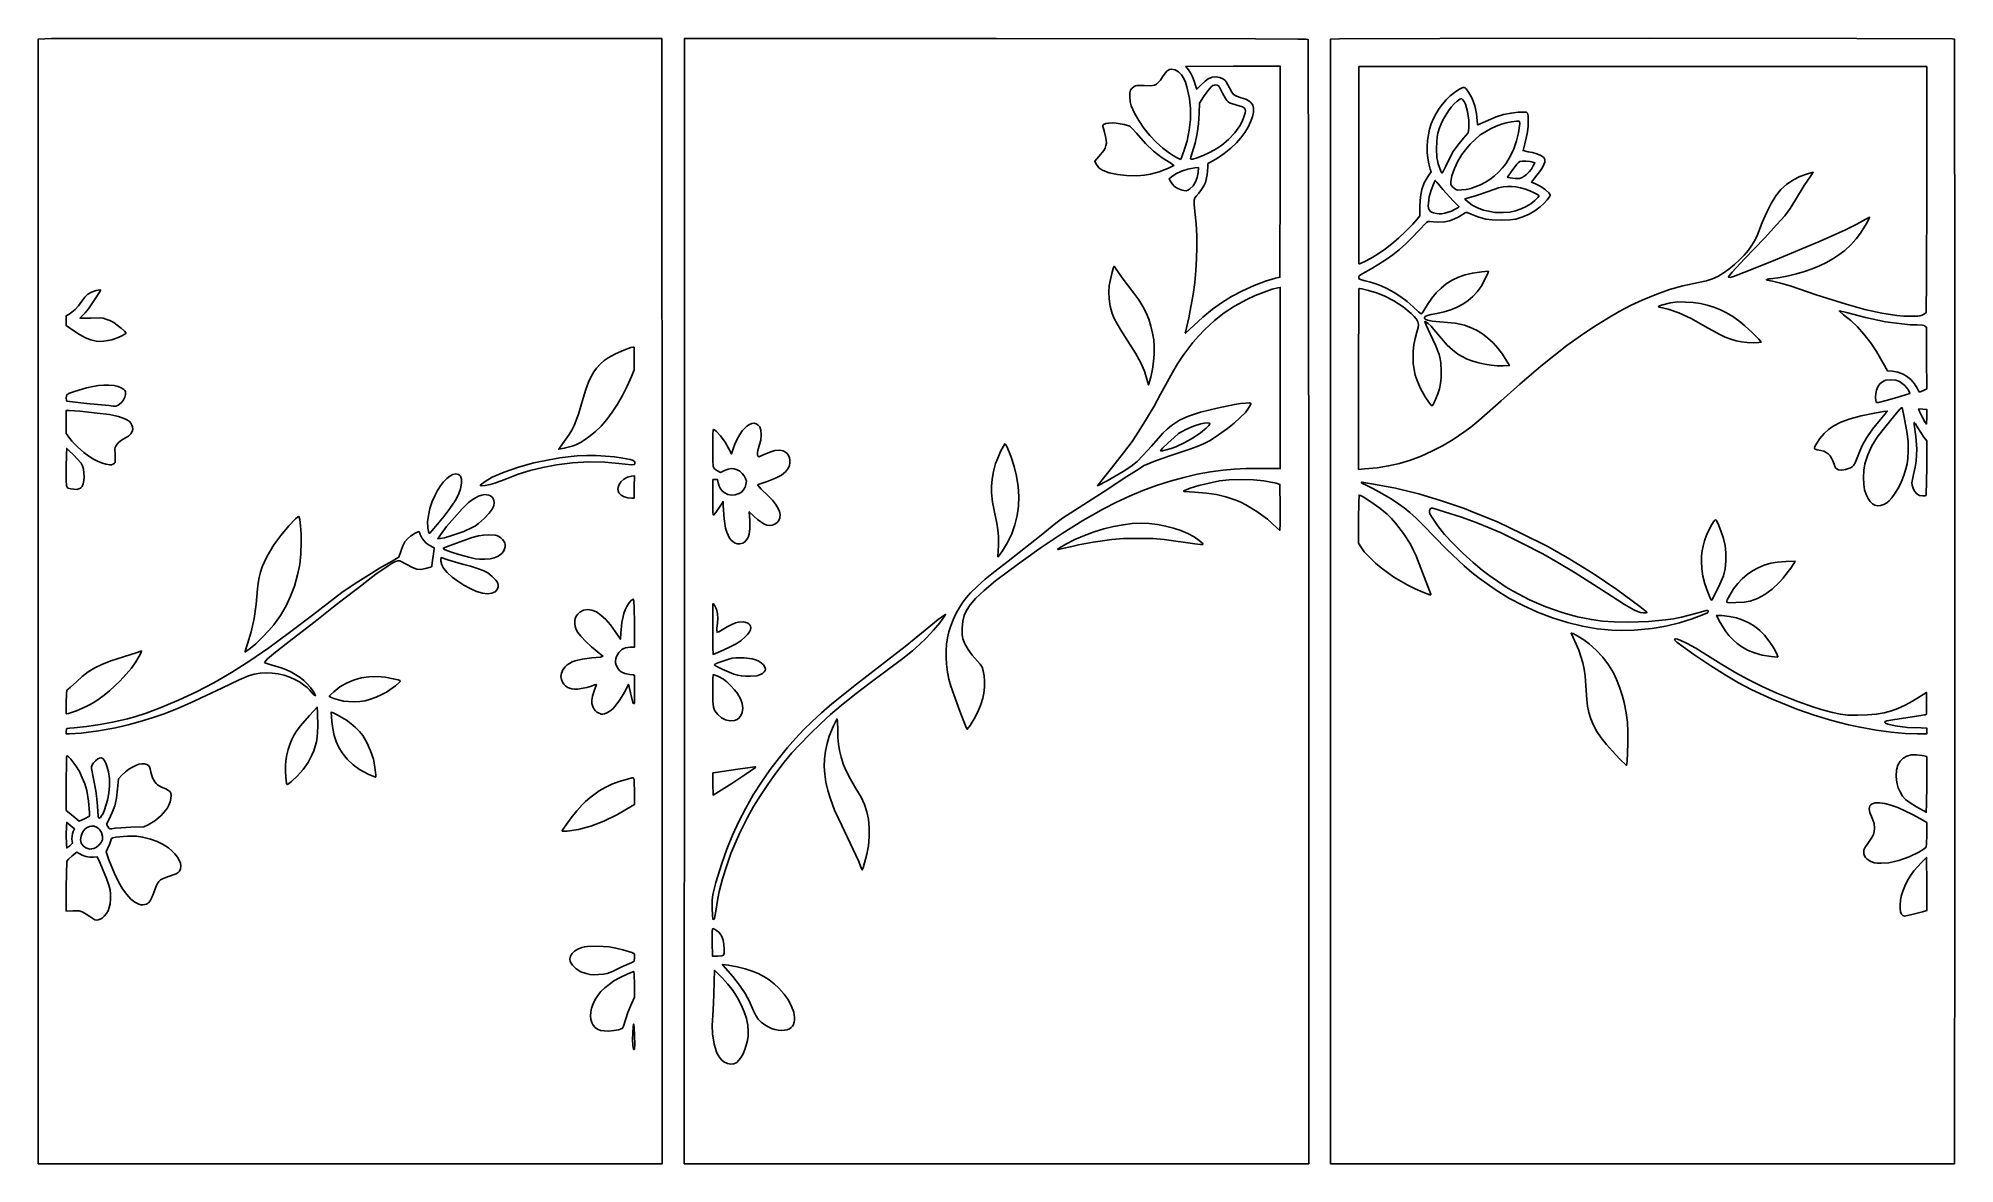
# Model space of a CAD drawing. Extents: x 49 to 903, y 103 to 605.
import ezdxf

# ---------------------------------------------------------------- set-up
doc = ezdxf.new("R2010")
doc.units = 0

msp = doc.modelspace()

# ---------------------------------------------------------------- linework, layer by layer
at = {"layer": 'Image', "color": 7}
for points in [[(49.212438, 353.85121), (49.212438, 604.514144), (55.09941, 604.6915), (194.07163, 604.787099), (327.15688, 604.705343), (327.223158, 353.946804), (327.289462, 103.188266), (188.250945, 103.188266), (49.212438, 103.188266), (49.212438, 353.85121)], [(625.209629, 353.839357), (625.209629, 604.490432), (629.220443, 604.664033), (673.827312, 604.787975), (767.143129, 604.831407), (859.760506, 604.792998), (902.272057, 604.671415), (903.242124, 604.511006), (903.330389, 483.958334), (903.330389, 233.296969), (903.24215, 103.188266), (764.225876, 103.188266), (625.209629, 103.188266), (625.209629, 353.839357)], [(890.850961, 296.069273), (890.850961, 297.392188), (888.403568, 297.399861), (882.373642, 297.678834), (876.851557, 298.314101), (873.53695, 299.153028), (872.467774, 299.612878), (872.065568, 300.00267), (872.322746, 300.296133), (873.129135, 300.58502), (876.598695, 301.204538), (887.361667, 302.849503), (889.817341, 303.212961), (890.410487, 303.312722), (890.733301, 303.55258), (890.791165, 308.565264), (890.71867, 313.238328), (887.675965, 311.249432), (884.561403, 309.360262), (881.227247, 307.586181), (878.009758, 306.094783), (875.245194, 305.053665), (871.87747, 304.149199), (868.399397, 303.544917), (864.539684, 303.20594), (860.027041, 303.097391), (855.768517, 303.165053), (852.400509, 303.495496), (848.810877, 304.264426), (843.887479, 305.647548), (840.183317, 306.787133), (833.43645, 309.167296), (829.996871, 310.512885), (824.100618, 312.967994), (817.588967, 315.932276), (811.228931, 319.043684), (805.787527, 321.940172), (799.081981, 325.961745), (791.941184, 330.529357), (787.921881, 333.044856), (784.116277, 335.130716), (780.985941, 336.553454), (779.818237, 336.943188), (778.992439, 337.079585), (778.582766, 337.006501), (778.510585, 336.767407), (779.519121, 335.672139), (782.298893, 333.555678), (787.130747, 330.179922), (794.628557, 325.138432), (801.087924, 321.044936), (807.018833, 317.588691), (812.931267, 314.458956), (821.697875, 310.344898), (832.907284, 305.774574), (840.753222, 303.061329), (848.517681, 300.723685), (856.013129, 298.868928), (861.205732, 297.758688), (868.396448, 296.502018), (875.090717, 295.584018), (881.245079, 295.009736), (886.81607, 294.78422), (890.850961, 294.746358), (890.850961, 296.069273)]]:
    msp.add_lwpolyline(points, close=True, dxfattribs=at)
for points in [[(337.144755, 353.946804), (337.211034, 604.705343), (476.06062, 604.705343), (591.702656, 604.638888), (610.648488, 604.51896), (614.170649, 604.42657), (615.161084, 604.308468), (615.346709, 537.833753), (615.41601, 353.54993), (615.420058, 103.188266), (476.249268, 103.188266), (337.078451, 103.188266), (337.144755, 353.946804)], [(558.92783, 551.98718), (560.407458, 556.286654), (561.181734, 559.197067), (562.196937, 563.946055), (562.715439, 568.697078), (562.734072, 573.394444), (562.24967, 577.98246), (561.132928, 583.162617), (560.474417, 585.328641), (559.82519, 586.931278), (558.7401, 588.58171), (557.364145, 589.896232), (555.842696, 590.765287), (554.321123, 591.079318), (553.336181, 590.891027), (552.377225, 590.294859), (551.388751, 589.243867), (550.315257, 587.691105), (549.303379, 586.185447), (548.386195, 585.08039), (547.524376, 584.335029), (546.67859, 583.908455), (545.107989, 583.725463), (542.161603, 583.791178), (538.928729, 583.866024), (538.238617, 583.703981), (537.656971, 583.360262), (536.61736, 582.536399), (536.008483, 581.66545), (535.724623, 580.507117), (535.660057, 578.8211), (535.797131, 576.572793), (536.274604, 574.807464), (537.752726, 571.525106), (539.693191, 568.1616), (542.010421, 564.815515), (544.618841, 561.585419), (547.432873, 558.56988), (550.366939, 555.867469), (553.335464, 553.576754), (556.25287, 551.796304), (558.260631, 550.862702), (558.545981, 551.193017), (558.92783, 551.98718), (558.92783, 551.98718)], [(564.268121, 476.891987), (568.30224, 480.571408), (572.616945, 484.085657), (576.946274, 487.229867), (581.024268, 489.799171), (585.839757, 492.318637), (591.078604, 494.660911), (596.185069, 496.596206), (600.60341, 497.894736), (602.587783, 498.355772), (602.654669, 545.379002), (602.721529, 592.402233), (581.686466, 592.402233), (560.651377, 592.266203), (561.800276, 590.719649), (562.7165, 589.373352), (563.60623, 587.662867), (564.395199, 585.748558), (565.009138, 583.790795), (565.489357, 582.184395), (567.513919, 584.086551), (569.204433, 585.675912), (570.543236, 586.708658), (572.333306, 587.489343), (574.093533, 587.725324), (575.812173, 587.416845), (577.47748, 586.564151), (578.12393, 586.043788), (578.691271, 585.361903), (580.101932, 582.77188), (581.098702, 580.831507), (581.975616, 579.729388), (583.237677, 579.043351), (585.389887, 578.351219), (587.348101, 577.67291), (588.76517, 576.957532), (589.764264, 576.126235), (590.468558, 575.100166), (590.853594, 573.704277), (590.800557, 571.940736), (590.345074, 569.892786), (589.522773, 567.643667), (588.369283, 565.27662), (586.920232, 562.874886), (585.211248, 560.521706), (583.27796, 558.300321), (580.680328, 555.814933), (577.811916, 553.489677), (574.781466, 551.40583), (571.697717, 549.644668), (570.440948, 549.001707), (570.435656, 547.484811), (570.131965, 543.960777), (569.363275, 540.630595), (568.703171, 539.135679), (567.700116, 537.447605), (566.515486, 535.811578), (565.310657, 534.472799), (564.662941, 533.715397), (564.382808, 532.68711), (564.423929, 530.828317), (564.739978, 527.579398), (565.21808, 522.209491), (565.498117, 516.942993), (565.578248, 511.737014), (565.456631, 506.548667), (565.131423, 501.335063), (564.600783, 496.053314), (563.862868, 490.660531), (562.915837, 485.113827), (561.965091, 480.292126), (561.053675, 476.383204), (560.446957, 473.839259), (560.408078, 473.432045), (560.49776, 473.339883), (564.268068, 476.891987), (564.268121, 476.891987)], [(645.979395, 413.417443), (651.009606, 414.238381), (655.947843, 415.375809), (660.810436, 416.836414), (665.613712, 418.626887), (670.374001, 420.753915), (675.10763, 423.224188), (679.830929, 426.044394), (684.560226, 429.221223), (687.686657, 431.559743), (691.315348, 434.526235), (701.222684, 443.309712), (709.459729, 450.627961), (718.865132, 458.655527), (724.615633, 463.323521), (730.529508, 467.839267), (736.509254, 472.138992), (742.457366, 476.158922), (748.276342, 479.835286), (753.868678, 483.10431), (759.136869, 485.902222), (763.983412, 488.165249), (770.524358, 490.838266), (776.286558, 492.840381), (782.181032, 494.454195), (789.118797, 495.962309), (792.651855, 496.752952), (795.378348, 497.605275), (797.72804, 498.68265), (800.130689, 500.148446), (802.734901, 502.002021), (805.18285, 503.980952), (807.453557, 506.061865), (809.526045, 508.221384), (811.379333, 510.436133), (812.992444, 512.682739), (814.344399, 514.937825), (815.41422, 517.178016), (817.58896, 522.661715), (819.536248, 527.268422), (821.538157, 531.220094), (823.648961, 534.575459), (825.922931, 537.393248), (828.41434, 539.732192), (831.177461, 541.65102), (834.266564, 543.208461), (837.735924, 544.463246), (840.315608, 545.126347), (839.162105, 543.500426), (836.224903, 539.221546), (832.3229, 532.865266), (829.956951, 529.010086), (827.584628, 525.770265), (824.128381, 521.815757), (818.510662, 515.816517), (809.62398, 506.539848), (804.133139, 500.623837), (802.851003, 498.996913), (802.585665, 498.527815), (802.574589, 498.292711), (803.212483, 498.273317), (804.783394, 498.699024), (811.331662, 501.125128), (823.434183, 506.049806), (842.305748, 513.951839), (848.783082, 516.764991), (854.660108, 519.483364), (859.716318, 522.001346), (863.731203, 524.213331), (865.414269, 525.057721), (865.087594, 524.212979), (864.077675, 522.338507), (861.377976, 517.922119), (859.46805, 515.462992), (857.00343, 512.80858), (854.320514, 510.296527), (851.755701, 508.264474), (849.052656, 506.504241), (846.151926, 504.874664), (843.069676, 503.381947), (839.822071, 502.032293), (836.425278, 500.831907), (832.895462, 499.786992), (829.248787, 498.903753), (825.501421, 498.188394), (821.265632, 497.678225), (820.310348, 497.602478), (819.685542, 497.427117), (819.457223, 497.245209), (819.640143, 497.090212), (822.191672, 496.514158), (825.64346, 495.683676), (829.984869, 494.430106), (841.638523, 490.56126), (846.413575, 488.94854), (854.916965, 486.337142), (863.280366, 484.000733), (870.872113, 482.307026), (877.617705, 481.270209), (880.64991, 481.002569), (883.442637, 480.904472), (886.895521, 480.990637), (887.872594, 481.172938), (888.801528, 481.498062), (889.953085, 482.072869), (890.583864, 482.595602), (890.77951, 497.047472), (890.854665, 537.6756), (890.865566, 592.269942), (764.321444, 592.269942), (637.777322, 592.269942), (637.706678, 548.485572), (637.772982, 504.344306), (638.001104, 504.264135), (638.576065, 504.433491), (641.016135, 505.618895), (643.986292, 507.271107), (646.849535, 509.056135), (649.657464, 511.007976), (652.461678, 513.160627), (655.442196, 515.733134), (658.773061, 518.868465), (661.78717, 521.916508), (663.817422, 524.227153), (664.986746, 525.760128), (665.020084, 530.175489), (665.212824, 534.186333), (665.80779, 537.425845), (666.933204, 540.353684), (668.717287, 543.429507), (669.958552, 545.330973), (669.560778, 546.575486), (668.937876, 548.916964), (668.513247, 551.39325), (668.285834, 553.962483), (668.254581, 556.5828), (668.41843, 559.212341), (668.776324, 561.809242), (669.327207, 564.331643), (670.070021, 566.737682), (671.023262, 569.056833), (672.186112, 571.312262), (673.537584, 573.477894), (675.056696, 575.527654), (676.722462, 577.435466), (678.5139, 579.175254), (680.410025, 580.720944), (682.389852, 582.04646), (683.801886, 582.804914), (684.317676, 582.949217), (684.76288, 582.921252), (685.179671, 582.709279), (685.610224, 582.30156), (686.681309, 580.851926), (688.261301, 578.022453), (689.486973, 574.773353), (690.279894, 571.363361), (690.56163, 568.051215), (690.63659, 566.749809), (690.81682, 566.208516), (694.190254, 567.773363), (699.010876, 569.891678), (702.261607, 570.800358), (705.645196, 571.49438), (708.789043, 571.910379), (711.320548, 571.984995), (712.41896, 571.85449), (712.762674, 571.688426), (712.998001, 571.399919), (713.229314, 570.289859), (713.284547, 568.192888), (713.19569, 565.726295), (712.897919, 563.086729), (712.407951, 560.387486), (711.742505, 557.74186), (710.936161, 554.79263), (713.249622, 554.300723), (715.146515, 553.916126), (717.093603, 553.320326), (718.819672, 552.609778), (720.053506, 551.880936), (720.527844, 551.31), (720.722056, 550.564261), (720.636385, 549.644285), (720.271073, 548.550637), (719.626361, 547.283882), (718.702491, 545.844585), (716.018245, 542.450624), (714.672311, 540.712597), (716.490764, 539.912154), (718.83663, 538.72711), (720.964575, 537.327882), (722.509258, 535.987042), (722.948707, 535.423696), (723.105339, 534.977162), (722.695392, 534.123473), (721.636103, 532.768196), (720.183303, 531.208223), (718.592823, 529.740441), (716.187807, 527.926792), (713.649487, 526.438721), (710.874509, 525.22365), (707.759525, 524.229002), (704.993743, 523.849545), (701.134793, 523.724003), (697.247849, 523.852032), (694.398084, 524.233288), (690.750694, 525.278852), (687.824625, 526.467496), (685.97722, 527.213017), (685.525828, 527.2203), (685.136488, 527.037545), (682.285161, 525.323451), (680.044039, 524.17852), (678.10096, 523.464029), (676.143761, 523.041255), (672.701762, 522.89229), (669.236822, 523.226611), (668.692893, 523.229807), (667.979167, 522.768621), (664.474328, 519.091753), (661.559529, 516.01352), (658.712647, 513.230904), (655.870101, 510.695371), (652.968311, 508.358386), (649.943698, 506.171416), (646.73268, 504.085927), (643.271678, 502.053384), (639.497111, 500.025253), (638.108143, 499.177948), (637.813235, 498.828523), (637.697788, 498.452609), (637.733936, 497.864582), (638.110835, 497.451038), (638.984889, 497.118729), (640.512501, 496.774407), (642.974959, 496.196673), (645.335459, 495.457236), (647.708987, 494.515254), (650.210526, 493.329885), (653.50626, 491.526086), (656.510836, 489.593192), (659.320776, 487.463771), (662.032598, 485.070393), (664.363921, 482.954592), (665.514087, 482.079425), (665.82419, 482.215857), (666.292245, 482.779513), (668.420055, 486.208475), (670.229178, 488.934255), (672.216818, 491.368211), (674.391581, 493.516369), (676.762072, 495.384757), (679.336896, 496.9794), (682.124659, 498.306326), (685.133966, 499.37156), (688.373423, 500.18113), (692.633536, 500.788698), (695.548146, 500.96514), (695.291924, 500.079675), (694.421079, 498.171855), (692.251522, 494.196498), (690.531254, 491.87631), (688.613124, 489.798617), (686.49036, 487.95929), (684.156188, 486.354198), (681.603837, 484.97921), (678.826535, 483.830198), (675.817508, 482.903031), (672.569986, 482.193579), (670.039316, 481.693259), (668.356194, 481.234819), (667.402661, 480.777281), (667.060759, 480.279665), (667.087531, 479.927232), (667.29451, 479.625607), (668.36139, 479.144958), (670.48599, 478.778076), (673.892901, 478.465316), (680.647791, 477.827767), (682.795074, 477.444944), (684.817083, 476.92121), (687.565991, 475.951051), (690.238817, 474.665053), (692.814524, 473.080805), (695.272077, 471.215892), (697.59044, 469.087903), (699.748577, 466.714424), (701.725452, 464.113043), (703.50003, 461.301346), (704.863188, 458.920099), (702.144174, 458.840965), (699.481727, 458.875839), (696.733014, 459.120923), (693.960308, 459.560027), (691.225882, 460.176964), (688.592011, 460.955545), (686.120968, 461.879581), (683.875026, 462.932885), (681.91646, 464.099266), (679.487919, 465.906059), (677.169391, 468.050608), (674.546084, 470.956854), (671.203203, 475.048743), (669.945246, 476.486544), (668.698356, 477.683079), (667.686615, 478.444139), (667.134102, 478.575512), (667.800371, 476.925253), (669.6147, 473.170068), (671.997585, 468.072358), (673.517474, 463.880623), (673.997934, 461.972871), (674.315612, 460.109661), (674.533245, 456.274269), (674.425498, 453.497486), (674.139324, 450.914474), (673.675553, 448.530893), (673.035017, 446.352406), (671.554225, 442.75885), (670.904634, 441.532171), (670.495629, 441.060746), (669.982154, 441.362296), (669.242059, 442.194939), (667.343314, 445.021465), (665.322005, 448.676251), (663.700741, 452.295221), (662.927195, 454.707541), (662.370831, 457.243588), (662.031746, 459.882651), (661.910039, 462.604022), (662.005809, 465.386988), (662.319152, 468.210841), (662.850168, 471.05487), (663.598955, 473.898365), (664.157633, 475.938082), (664.321442, 477.322979), (664.078877, 478.414837), (663.41843, 479.57544), (662.420991, 480.848448), (661.075483, 482.218118), (657.584091, 485.070122), (653.431912, 487.776806), (649.106607, 489.983527), (645.629032, 491.325947), (642.044645, 492.468641), (639.159606, 493.18051), (638.231266, 493.302667), (637.780073, 493.230455), (637.64503, 452.885061), (637.64503, 412.674721), (640.357006, 412.855669), (645.979395, 413.417432), (645.979395, 413.417443)], [(565.699488, 551.545186), (568.434543, 552.650083), (571.518714, 554.128176), (574.433061, 555.71437), (576.658649, 557.143564), (579.699166, 559.731302), (582.457716, 562.724202), (584.721845, 565.862901), (585.602109, 567.405876), (586.279098, 568.888041), (587.166741, 571.579399), (587.26529, 572.52163), (587.105516, 573.256345), (586.666316, 573.829632), (585.926584, 574.28758), (583.461104, 575.041807), (581.037494, 575.706432), (580.177688, 576.082704), (579.475002, 576.552454), (578.871277, 577.163812), (578.308353, 577.964907), (577.072271, 580.328824), (575.645544, 583.046319), (575.166697, 583.630677), (574.692665, 583.92796), (574.065727, 584.080349), (573.416746, 584.019088), (572.735977, 583.735937), (572.013672, 583.222653), (570.405479, 581.472729), (568.514202, 578.703387), (566.818622, 575.984733), (566.652225, 571.427355), (566.337771, 566.754377), (565.725517, 562.403978), (564.7745, 558.150684), (563.44376, 553.769022), (562.869428, 551.884669), (562.809221, 551.331382), (562.931044, 551.007067), (563.257939, 550.889007), (563.81295, 550.954484), (565.699488, 551.545186), (565.699488, 551.545186)], [(676.496715, 547.826128), (678.105398, 551.280073), (679.831543, 554.307708), (681.868931, 557.214598), (684.411345, 560.30631), (686.52785, 562.73847), (686.717292, 564.760115), (686.792419, 566.505507), (686.717586, 568.369223), (686.183549, 572.137097), (685.246187, 575.434681), (684.6672, 576.710535), (684.036511, 577.632922), (683.556607, 577.960853), (682.791647, 577.667675), (681.587967, 576.865271), (680.299036, 575.689614), (678.976856, 574.21371), (677.673425, 572.510561), (675.33081, 568.714546), (674.395625, 566.767688), (673.687188, 564.885601), (673.024333, 562.625584), (672.648451, 560.725974), (672.483493, 558.62415), (672.453411, 555.757488), (672.579144, 551.599579), (672.796679, 550.315148), (673.185274, 548.925793), (674.303325, 545.667754), (674.675752, 544.981279), (674.965864, 544.826265), (675.533825, 545.7469), (676.496715, 547.826128), (676.496715, 547.826128)], [(544.908689, 544.219015), (548.821474, 545.284316), (552.887407, 546.930424), (555.359452, 548.179534), (553.99984, 549.112655), (550.170242, 551.578063), (546.231604, 554.578929), (542.632342, 557.939733), (538.598384, 562.535683), (536.771286, 564.605071), (535.639473, 565.635218), (533.200557, 566.364207), (529.653547, 567.002503), (527.877093, 567.14357), (526.274326, 567.075534), (524.943805, 566.809617), (523.984089, 566.35704), (523.723178, 566.104805), (523.661182, 565.707236), (524.209752, 563.524306), (524.876587, 561.082221), (525.207289, 559.41045), (525.245267, 558.165519), (525.033928, 557.003954), (524.671152, 555.885601), (524.12451, 554.861767), (521.826388, 552.098627), (520.170178, 550.037568), (520.687755, 548.768779), (521.215456, 547.92431), (521.898298, 547.172609), (522.753621, 546.505259), (523.798765, 545.913841), (526.527871, 544.925133), (530.224332, 544.139145), (534.258426, 543.610787), (538.82328, 543.596329), (542.196908, 543.795535), (544.908689, 544.219015), (544.908689, 544.219015)], [(687.61444, 537.936836), (689.648673, 538.601049), (691.927341, 539.561913), (694.183527, 540.696116), (696.150311, 541.880345), (698.021067, 543.316874), (699.983834, 545.118523), (701.808459, 547.057954), (703.264789, 548.907831), (705.213656, 552.112998), (706.850768, 555.595256), (708.109927, 559.192786), (708.924934, 562.74377), (709.472554, 566.795899), (709.431812, 567.646968), (709.194676, 567.972607), (708.015355, 567.963915), (705.859511, 567.654927), (703.393129, 567.16129), (701.282189, 566.598646), (698.974913, 565.696525), (696.379542, 564.451951), (693.886084, 563.066492), (691.884545, 561.741712), (689.777111, 559.936753), (687.439666, 557.609992), (685.270591, 555.181777), (683.668264, 553.072457), (681.908691, 550.027167), (680.38671, 546.729174), (679.276273, 543.602991), (678.751333, 541.073131), (678.782547, 539.688997), (679.043631, 539.220158), (679.551352, 538.648635), (680.95306, 537.383881), (681.908247, 537.207127), (683.566231, 537.259407), (685.582975, 537.512163), (687.61444, 537.936836), (687.61444, 537.936836)], [(562.312905, 537.587258), (563.870368, 539.089764), (565.010785, 540.806408), (565.754775, 542.777534), (566.122953, 545.043487), (566.290805, 547.220151), (564.635044, 547.027979), (561.566829, 546.479847), (558.679103, 545.600851), (556.159844, 544.461172), (554.197033, 543.130994), (553.171166, 542.244194), (553.633128, 541.327935), (554.508465, 539.973327), (555.653996, 538.824259), (557.042013, 537.903374), (558.644806, 537.233315), (559.813768, 536.938347), (560.748919, 536.892661), (561.549038, 537.105787), (562.312905, 537.587258), (562.312905, 537.587258)], [(711.307186, 543.295189), (712.511258, 544.197672), (713.648739, 545.307015), (714.670422, 546.569174), (715.5271, 547.930104), (716.265075, 549.285959), (715.301543, 549.688546), (714.082592, 549.963964), (712.338517, 550.125392), (710.620398, 550.144149), (709.479315, 549.991555), (708.872427, 549.52917), (708.1564, 548.692804), (705.709007, 545.369358), (704.055363, 542.904614), (704.385678, 542.726539), (705.179841, 542.641018), (707.494942, 542.404663), (708.530414, 542.276601), (709.387134, 542.353412), (710.250819, 542.678481), (711.307186, 543.295189), (711.307186, 543.295189)], [(676.154213, 526.883211), (679.058246, 527.84061), (680.463112, 528.504877), (681.604516, 529.19446), (682.41041, 529.768301), (679.778179, 532.444156), (675.188696, 537.478374), (672.537945, 540.64725), (671.844446, 541.457766), (671.041464, 539.867061), (669.946335, 537.159892), (669.146679, 534.153312), (668.742489, 531.331455), (668.719941, 530.14109), (668.833757, 529.178456), (669.095279, 528.378494), (669.501356, 527.799232), (670.110816, 527.382999), (670.982488, 527.072124), (672.429641, 526.728647), (673.622375, 526.588207), (674.788096, 526.642497), (676.154213, 526.883211), (676.154213, 526.883211)], [(707.627233, 527.951423), (710.119359, 528.805204), (712.378909, 529.850602), (714.40155, 531.085312), (716.182948, 532.507026), (717.521517, 533.836769), (718.078262, 534.604717), (717.458313, 535.162833), (715.917948, 536.005658), (713.936388, 536.897201), (711.992853, 537.601469), (709.770384, 538.210033), (707.746096, 538.617074), (705.841628, 538.817633), (703.978617, 538.806749), (702.078701, 538.579463), (700.063516, 538.130816), (695.373892, 536.549595), (690.151321, 534.713915), (685.600699, 533.468598), (685.150517, 533.31193), (685.070997, 533.067692), (686.129865, 532.028123), (688.335432, 530.472852), (690.718339, 529.235213), (693.337085, 528.289676), (696.250164, 527.610711), (698.366828, 527.201478), (702.07099, 527.168847), (705.077861, 527.387025), (707.627233, 527.951423), (707.627233, 527.951423)], [(545.01857, 453.791626), (545.783112, 457.379083), (546.298918, 460.797843), (546.564831, 464.080668), (546.579689, 467.260318), (546.342333, 470.369554), (545.851604, 473.441138), (545.106343, 476.50783), (544.105388, 479.602391), (542.915449, 482.513109), (541.468134, 485.327188), (539.682211, 488.187186), (537.476446, 491.235666), (532.353871, 498.115049), (529.37674, 502.429091), (528.984155, 503.000215), (528.673188, 503.237762), (528.270467, 502.279628), (527.639353, 499.966158), (526.530568, 494.638815), (526.304192, 491.699133), (526.453164, 488.65819), (526.979366, 485.498709), (527.884677, 482.203414), (528.730945, 480.004014), (530.007976, 477.498024), (531.961529, 474.247538), (534.837363, 469.814651), (538.234545, 464.476771), (540.601988, 460.21183), (542.18812, 456.519848), (543.241366, 452.900846), (544.010482, 450.321162), (545.01857, 453.791626), (545.01857, 453.791626)], [(81.981823, 470.444932), (84.069224, 471.147478), (86.154112, 472.039253), (87.737648, 472.884108), (88.185521, 473.215143), (88.320991, 473.445891), (87.654588, 474.268548), (86.191149, 475.590537), (84.416004, 477.002198), (82.814479, 478.093871), (81.059236, 478.983049), (79.254205, 479.701543), (78.120363, 480.027472), (76.970452, 480.186491), (72.573484, 480.13751), (67.733248, 480.098473), (68.773059, 481.159827), (70.06822, 482.481652), (71.502085, 484.219329), (74.587718, 488.685697), (76.800619, 492.178732), (76.99687, 492.60998), (76.797131, 492.790091), (75.043557, 492.419685), (72.866184, 491.640607), (71.266739, 490.736317), (69.928393, 489.473052), (68.534313, 487.617049), (67.074221, 485.648079), (65.612203, 483.986598), (64.201844, 482.687829), (62.896726, 481.806994), (61.647839, 481.145989), (61.647839, 478.969625), (61.647839, 476.79326), (64.614023, 474.692833), (67.513212, 472.786216), (70.165171, 471.358592), (72.64037, 470.376843), (75.009281, 469.807856), (76.440347, 469.728729), (78.292026, 469.827955), (80.245467, 470.076401), (81.981823, 470.444932), (81.981823, 470.444932)], [(464.549593, 298.574874), (466.277285, 301.448633), (467.880412, 304.622114), (469.225703, 307.807873), (470.179892, 310.718466), (470.608117, 312.965575), (470.85362, 315.614075), (470.896291, 318.292227), (470.716017, 320.62829), (470.315991, 322.947486), (469.819312, 324.546156), (469.045862, 325.833577), (467.815526, 327.219026), (465.450209, 329.866718), (463.574528, 332.410959), (462.187147, 334.853788), (461.286729, 337.197245), (460.95604, 339.095337), (460.981664, 341.959739), (461.264902, 344.951552), (461.877159, 347.479185), (462.916829, 349.833414), (464.482309, 352.305014), (466.928615, 355.131436), (470.770478, 358.71371), (475.898309, 362.956235), (482.202517, 367.763408), (487.229594, 371.482439), (496.194984, 377.883485), (505.465535, 384.049156), (514.812375, 389.832563), (524.006631, 395.086815), (529.70892, 398.042699), (535.57064, 400.771479), (541.547908, 403.258007), (547.596842, 405.487133), (553.673558, 407.443709), (559.734173, 409.112587), (565.734805, 410.478618), (571.631572, 411.526653), (577.247148, 412.300823), (582.228445, 412.769793), (587.55023, 412.999681), (594.187272, 413.056604), (602.720074, 413.048138), (602.720074, 453.414291), (602.720074, 493.780407), (601.727888, 493.621562), (599.089736, 492.948998), (595.503559, 491.708109), (591.553013, 490.118119), (587.821749, 488.398257), (582.331319, 485.458617), (577.738663, 482.488881), (573.474282, 479.078835), (568.968676, 474.818267), (566.271733, 472.019768), (563.805579, 469.232121), (561.490609, 466.339006), (559.247215, 463.224099), (556.995792, 459.77108), (554.656734, 455.863626), (549.397286, 446.220126), (546.472866, 440.86765), (543.147479, 435.163698), (539.772442, 429.69413), (536.699075, 425.044807), (532.895244, 419.996329), (527.508679, 413.250676), (522.700775, 407.312808), (521.336195, 405.410738), (525.55934, 407.622681), (532.737871, 411.793935), (536.189522, 414.012289), (538.915093, 416.164671), (541.694228, 418.950479), (545.306568, 423.069113), (550.465858, 428.848459), (552.322503, 430.599003), (554.273551, 432.175478), (556.031812, 433.440763), (557.818326, 434.548138), (559.731941, 435.535532), (561.871505, 436.440873), (567.223877, 438.157118), (574.666233, 440.000308), (582.422358, 441.642529), (584.989377, 442.020119), (587.330392, 442.215371), (588.926435, 442.286392), (589.361812, 442.242198), (589.578957, 442.104788), (589.59552, 441.844104), (589.429149, 441.430088), (588.618197, 440.021819), (587.178754, 438.109711), (584.937216, 435.758325), (582.174665, 433.24114), (579.172187, 430.831634), (573.696184, 426.979832), (571.177132, 425.467702), (568.57956, 424.124224), (565.735106, 422.868998), (562.475404, 421.621626), (554.036802, 418.828853), (547.169818, 416.476369), (542.145939, 414.3456), (538.641676, 412.250112), (533.203404, 408.713792), (525.833957, 403.819082), (518.979555, 399.462436), (505.720956, 390.8755), (502.751032, 388.648363), (496.172606, 383.366185), (481.408769, 371.744086), (475.73896, 367.37082), (471.236002, 363.708224), (467.652245, 360.547336), (464.74004, 357.679197), (462.855605, 355.572122), (461.235939, 353.44537), (459.725546, 351.075557), (458.168935, 348.239299), (456.926545, 345.626571), (455.892615, 342.974987), (455.065764, 340.277142), (454.444609, 337.525632), (454.027769, 334.713053), (453.813862, 331.832001), (453.801505, 328.875072), (453.989318, 325.834861), (454.410613, 322.301553), (455.023017, 319.178253), (455.936947, 316.009824), (457.262818, 312.341128), (459.984954, 304.932804), (462.716244, 297.590625), (463.212126, 296.866409), (464.549593, 298.574874), (464.549593, 298.574874)], [(817.142847, 469.335951), (816.04549, 470.705622), (813.22553, 473.523148), (809.877915, 476.638965), (807.197595, 478.903508), (804.446081, 480.825002), (801.68701, 482.475655), (798.890456, 483.865956), (796.026491, 485.006392), (793.065187, 485.907452), (789.976618, 486.579624), (786.730855, 487.033397), (783.297972, 487.279258), (779.739244, 487.300086), (776.683397, 486.8663), (772.596012, 485.946848), (771.793624, 485.632222), (771.361888, 485.31874), (771.356391, 485.076984), (771.832717, 484.977537), (775.56252, 484.063299), (780.387558, 482.469616), (785.884313, 479.897719), (792.161502, 476.37179), (798.300088, 472.916943), (800.97723, 471.665633), (803.495255, 470.69702), (805.930904, 469.985069), (808.360913, 469.503748), (810.862022, 469.227022), (813.510969, 469.128857), (816.017499, 469.180487), (817.142847, 469.335951), (817.142847, 469.335951)], [(889.396707, 447.866078), (890.864561, 448.585987), (890.791615, 462.30936), (890.718669, 476.032729), (890.094042, 476.538387), (889.664208, 476.798785), (889.048268, 476.952879), (886.522171, 477.046924), (883.576001, 477.175211), (879.765089, 477.506164), (872.462442, 478.479265), (863.603205, 480.422256), (855.050077, 482.644711), (852.025205, 483.344012), (851.996409, 483.198452), (852.303113, 482.851675), (853.847944, 481.625249), (856.977842, 479.119638), (859.989596, 476.23022), (862.91373, 472.925146), (865.780769, 469.172566), (868.440751, 465.201732), (871.435437, 459.981032), (873.335619, 456.538862), (875.693953, 456.386965), (878.034511, 456.071919), (880.308096, 455.143211), (882.252981, 453.993798), (883.963819, 452.552624), (885.408325, 450.851837), (886.554212, 448.923587), (887.238619, 447.668284), (887.672816, 447.146166), (889.396707, 447.866078), (889.396707, 447.866078)], [(287.072555, 422.96881), (288.757621, 423.672755), (290.799994, 424.722231), (292.868629, 425.935066), (294.632485, 427.129086), (297.374473, 429.389813), (300.024824, 431.993768), (302.5752, 434.929029), (305.017262, 438.183672), (307.342673, 441.745774), (309.543095, 445.603414), (311.610189, 449.744669), (313.535617, 454.157616), (314.721478, 457.068028), (314.804319, 461.92696), (314.752117, 467.137759), (314.319159, 467.225365), (313.314285, 467.005084), (310.152537, 465.870092), (306.394361, 464.191248), (303.167245, 462.42702), (301.447461, 461.154907), (299.656576, 459.542072), (298.011685, 457.80047), (296.729887, 456.142057), (295.580687, 454.13123), (294.45067, 451.559846), (293.303757, 448.336065), (292.103865, 444.368044), (289.964887, 437.274647), (288.026406, 432.233134), (286.981556, 430.152422), (285.805873, 428.189387), (282.820733, 424.089292), (281.136688, 421.684841), (283.585252, 422.075316), (287.072555, 422.96881), (287.072555, 422.96881)], [(85.234575, 441.664403), (86.362088, 442.670112), (87.213275, 443.750905), (87.777677, 444.890375), (88.04484, 446.072118), (88.019229, 447.346985), (87.758334, 447.773573), (87.2502, 448.287813), (86.170608, 449.061178), (84.760422, 449.630336), (82.958506, 450.013411), (80.703726, 450.228526), (78.372887, 450.265632), (76.070016, 450.092417), (73.562415, 449.680582), (70.617391, 449.001827), (65.314359, 447.402151), (63.140019, 446.603407), (61.999896, 446.050634), (61.739832, 445.443251), (61.647642, 444.465051), (61.726248, 443.527922), (61.97857, 443.043754), (70.643664, 442.120624), (80.830109, 441.09084), (82.635182, 440.895112), (83.722413, 440.893097), (84.464609, 441.133345), (85.234577, 441.664403), (85.234575, 441.664403)], [(872.859317, 443.354004), (877.48952, 444.780635), (881.418498, 445.942684), (883.362971, 446.449149), (883.249818, 446.998266), (882.687639, 448.035614), (881.897421, 449.201223), (881.100151, 450.135123), (879.991291, 451.010874), (878.680143, 451.815736), (877.065562, 452.443124), (874.822946, 452.570118), (872.591113, 452.446049), (871.893614, 452.204525), (871.121139, 451.76651), (869.939081, 450.814191), (869.076547, 449.458307), (868.555625, 448.060763), (868.217972, 446.439284), (868.092285, 444.796042), (868.20726, 443.333207), (868.328699, 442.784128), (868.494045, 442.515719), (868.806021, 442.457742), (869.367351, 442.539961), (872.859317, 443.354004), (872.859317, 443.354004)], [(82.530973, 414.989542), (83.107896, 415.388695), (83.443813, 415.804775), (83.438892, 419.19575), (83.383631, 421.784374), (83.499408, 422.482693), (83.731029, 423.050751), (84.31903, 423.945281), (85.152692, 424.794733), (86.281216, 425.641641), (87.753804, 426.528536), (89.386579, 427.549975), (90.47892, 428.528072), (91.090537, 429.532289), (91.28114, 430.632086), (91.197147, 431.59144), (90.932348, 432.436453), (90.467513, 433.209774), (89.78341, 433.954058), (88.90085, 434.649557), (87.819678, 435.265611), (84.936097, 436.292558), (80.881859, 437.101259), (75.40616, 437.758073), (67.678114, 438.561003), (62.981766, 438.944093), (61.647839, 438.944093), (61.647839, 433.830074), (61.647839, 428.716082), (62.507734, 427.414413), (64.213489, 425.313706), (66.727085, 422.728254), (69.429571, 420.25798), (71.701993, 418.502807), (73.744348, 417.259122), (75.627452, 416.283727), (77.432981, 415.538523), (79.242609, 414.985414), (81.221905, 414.645405), (81.893854, 414.731908), (82.530973, 414.989648), (82.530973, 414.989542)], [(854.735382, 412.580011), (856.833548, 413.352111), (857.595791, 413.828715), (858.192158, 414.378884), (858.967674, 415.648036), (860.430954, 419.364951), (862.10558, 423.273572), (864.125555, 426.894854), (866.735785, 430.617225), (870.181181, 434.829113), (872.392067, 437.485077), (873.250503, 438.688717), (871.613501, 438.526316), (867.567657, 437.756697), (861.64778, 436.576343), (856.713278, 435.255713), (852.617362, 433.74885), (849.213243, 432.009796), (847.161337, 430.531877), (845.114654, 428.630046), (843.275477, 426.513476), (841.846088, 424.39134), (841.077653, 422.923358), (840.853492, 422.066899), (840.950785, 421.807487), (841.190472, 421.628349), (842.105459, 421.414093), (843.637216, 421.140957), (844.946621, 420.761799), (846.059689, 420.254379), (847.002431, 419.596458), (847.800861, 418.765796), (848.480991, 417.740153), (849.068835, 416.49729), (849.590406, 415.014968), (849.961181, 413.929937), (850.326546, 413.264782), (850.816336, 412.856528), (851.560386, 412.542202), (852.974062, 412.264086), (854.735382, 412.580011), (854.735382, 412.580011)], [(871.685997, 396.975461), (873.022311, 397.721141), (874.203157, 398.691051), (875.373421, 400.027305), (876.677991, 401.872019), (877.976669, 403.95164), (879.040237, 405.93953), (879.952492, 408.007723), (880.79723, 410.328251), (881.58598, 412.896753), (882.094802, 415.197107), (882.395825, 417.652937), (882.561179, 420.687866), (882.581892, 424.923502), (882.147768, 428.712615), (880.857403, 435.926782), (879.883863, 440.209832), (879.578222, 440.155255), (878.966485, 439.611394), (876.603193, 436.827429), (872.141371, 431.334845), (868.858276, 427.044064), (866.391235, 423.105143), (864.582757, 419.230267), (863.275353, 415.131623), (862.823733, 412.382407), (862.655085, 409.126657), (862.774041, 405.962977), (863.185236, 403.489971), (863.891114, 401.432336), (864.712478, 399.71954), (865.642545, 398.35678), (866.674531, 397.349254), (867.801652, 396.702162), (869.017126, 396.4207), (870.314169, 396.510067), (871.685997, 396.975461), (871.685997, 396.975461)], [(890.850961, 436.127713), (890.850961, 439.396742), (889.081747, 439.561947), (887.213447, 439.628119), (887.632878, 438.481958), (888.783953, 436.164791), (890.034176, 433.886929), (890.751054, 432.858684), (890.850961, 436.127713), (890.850961, 436.127713)], [(364.096291, 380.36121), (365.289147, 381.856094), (365.70565, 382.741981), (366.012219, 383.763526), (366.325603, 386.343665), (366.289393, 389.85667), (366.103312, 393.818139), (368.061332, 391.891446), (369.684232, 390.400485), (371.195967, 389.235165), (372.605673, 388.392886), (373.922484, 387.871048), (375.155536, 387.667049), (376.313964, 387.778288), (377.406903, 388.202166), (378.443489, 388.93608), (379.298511, 389.957038), (379.759854, 391.153081), (379.834914, 392.501099), (379.531091, 393.977977), (378.855781, 395.560604), (377.816381, 397.225867), (376.420288, 398.950653), (374.674902, 400.71185), (371.277887, 403.986077), (369.887034, 405.602402), (369.961963, 405.776948), (370.430206, 406.019762), (374.007385, 407.318619), (377.796208, 408.785436), (380.46369, 410.159655), (382.276031, 411.609057), (383.499432, 413.301423), (383.98338, 414.441963), (384.224354, 415.601364), (384.233299, 416.743586), (384.021164, 417.832589), (383.598893, 418.832333), (382.977433, 419.70678), (382.167731, 420.419889), (381.180733, 420.935622), (379.554239, 421.21781), (377.52829, 421.031874), (375.223746, 420.400619), (372.761464, 419.346854), (370.301768, 418.306619), (369.952926, 418.580933), (369.738963, 419.275661), (369.691019, 420.198483), (369.840229, 421.157077), (370.707083, 423.730571), (371.197183, 425.750289), (371.367803, 428.016911), (371.216978, 430.101154), (370.742748, 431.573737), (370.039142, 432.432175), (369.201625, 432.990255), (368.269563, 433.230229), (367.28232, 433.134353), (366.21341, 432.680909), (365.043842, 431.910329), (363.899059, 430.91816), (362.904503, 429.799946), (361.855886, 428.202116), (360.739209, 426.134704), (359.703237, 423.895346), (358.896732, 421.781679), (358.168388, 419.568204), (357.014092, 421.88648), (355.298535, 424.827653), (353.275987, 427.603146), (351.386815, 429.668045), (350.629858, 430.263737), (350.071381, 430.477437), (349.938031, 430.001797), (349.847167, 428.506925), (349.778726, 422.051791), (349.785248, 416.691176), (349.979134, 414.03495), (350.228052, 413.350434), (350.621866, 412.897359), (351.974924, 412.092649), (353.245107, 411.361474), (355.104967, 412.218749), (356.658531, 412.808728), (358.059251, 413.056631), (359.379391, 412.966654), (360.691214, 412.542996), (361.872786, 411.855283), (362.959434, 410.916356), (363.856044, 409.823645), (364.467501, 408.674581), (364.801607, 407.405363), (364.620589, 406.012876), (364.180027, 404.682593), (363.505438, 403.532136), (362.621398, 402.594428), (361.552484, 401.902394), (359.842757, 401.299435), (358.17239, 401.170061), (356.527413, 401.515181), (354.893856, 402.335701), (353.988577, 403.091802), (353.245173, 404.075182), (352.672525, 405.271139), (352.279512, 406.664967), (351.985851, 408.120174), (350.948447, 408.120174), (349.911017, 408.120174), (349.841009, 400.123364), (349.851013, 393.546522), (349.959026, 392.470605), (350.159805, 392.275753), (351.17882, 393.432609), (353.64222, 397.139979), (354.408928, 398.330602), (354.47354, 396.610813), (354.889639, 390.583169), (355.489988, 386.424367), (356.008581, 384.751451), (356.610769, 383.305653), (357.294941, 382.088716), (358.059489, 381.10238), (358.902803, 380.348386), (359.823274, 379.828477), (360.819291, 379.544393), (361.889246, 379.497876), (363.165994, 379.727524), (364.096291, 380.36121), (364.096291, 380.36121)], [(556.178416, 422.801302), (560.217021, 424.714078), (563.928009, 426.790086), (567.165739, 428.940741), (569.78457, 431.077458), (570.922122, 432.221765), (571.345061, 432.928987), (571.292263, 433.146333), (571.065265, 433.287579), (570.094609, 433.385998), (568.842082, 433.283914), (567.378858, 432.996183), (564.054533, 431.952269), (560.590066, 430.431242), (557.453891, 428.61009), (555.394783, 426.932532), (552.668399, 424.43329), (550.322488, 422.108772), (549.4048, 420.955386), (550.205188, 420.949964), (551.945998, 421.349846), (554.109612, 422.013977), (556.178416, 422.801302), (556.178416, 422.801302)], [(890.690359, 401.262658), (890.850961, 413.565027), (890.850961, 425.448878), (889.631471, 427.103263), (886.97019, 431.20504), (885.887027, 432.933511), (885.307418, 433.652433), (885.21622, 433.360978), (885.307365, 432.660247), (886.06014, 427.408913), (886.399987, 421.746198), (886.332388, 418.978463), (886.104699, 416.380322), (885.679585, 413.644764), (885.01971, 410.464776), (884.288704, 406.65272), (884.353836, 405.671225), (884.664561, 404.623683), (885.42713, 402.932049), (886.411166, 401.755937), (887.64801, 401.069058), (889.169007, 400.84512), (890.259565, 400.938855), (890.690359, 401.262658), (890.690359, 401.262658)], [(68.077338, 404.289461), (68.707966, 405.089823), (69.168541, 406.289329), (69.457208, 407.772963), (69.572112, 409.425709), (69.511397, 411.13255), (69.273209, 412.778469), (68.855691, 414.248452), (68.25699, 415.42748), (64.890857, 419.124935), (62.882346, 421.134317), (61.861519, 422.010781), (61.710608, 419.487572), (61.647839, 413.421147), (61.655612, 407.960309), (61.838127, 405.310911), (62.069535, 404.696628), (62.434176, 404.372557), (63.682554, 404.044854), (65.050944, 403.816125), (66.300518, 403.784045), (67.339806, 403.943521), (68.077338, 404.289461), (68.077338, 404.289461)], [(252.676765, 406.539158), (257.836134, 408.51218), (263.029797, 410.486757), (268.443474, 412.166064), (274.142798, 413.568304), (280.193397, 414.711677), (287.252309, 415.584945), (294.588392, 415.994537), (301.672282, 415.927865), (307.974612, 415.372341), (313.663147, 414.747475), (314.782938, 414.83703), (314.986201, 415.019369), (315.072527, 415.344612), (315.050686, 415.928141), (314.740218, 416.366878), (314.061718, 416.724787), (312.935781, 417.065831), (309.687928, 417.751887), (305.992042, 418.274611), (301.977038, 418.630942), (297.771832, 418.817817), (293.50534, 418.832173), (289.306478, 418.670951), (285.304161, 418.331087), (281.627305, 417.80952), (276.88611, 416.976031), (270.052167, 415.526533), (263.158357, 413.616918), (256.796692, 411.430137), (251.559182, 409.149137), (248.37118, 407.226948), (246.188954, 405.597692), (246.260896, 405.438011), (246.691537, 405.378988), (248.333824, 405.520093), (250.525629, 405.935364), (252.676765, 406.539158), (252.676765, 406.539158)], [(478.948385, 376.335421), (481.218707, 380.143733), (483.057723, 384.020769), (484.468726, 387.984056), (485.45501, 392.051119), (486.019867, 396.239485), (486.166592, 400.566681), (485.898477, 405.050235), (485.218817, 409.707672), (484.157079, 413.904026), (482.596991, 418.644905), (481.046775, 422.52211), (480.434189, 423.696774), (480.014654, 424.127445), (479.320548, 423.076591), (478.095492, 420.585899), (476.800391, 417.648172), (475.896155, 415.256215), (474.984072, 411.801825), (474.333316, 408.272024), (473.991746, 404.995102), (474.007218, 402.299348), (474.544675, 398.113575), (475.060602, 395.284935), (475.432712, 393.548767), (476.390449, 388.673323), (476.854344, 385.759384), (477.10866, 382.55372), (477.14654, 379.209968), (476.961128, 375.881767), (476.861099, 374.096883), (476.919423, 373.76079), (477.052753, 373.73031), (478.948385, 376.335421), (478.948385, 376.335421)], [(224.664746, 385.29989), (227.137634, 388.276449), (230.081928, 391.803819), (232.672877, 395.277712), (234.954321, 398.679622), (236.491795, 401.523775), (237.40023, 404.063129), (237.794556, 406.550641), (237.747271, 408.362929), (237.310208, 409.636006), (236.942106, 410.075745), (236.472476, 410.387168), (235.223182, 410.633712), (233.962075, 410.398297), (232.624746, 409.716725), (231.242665, 408.626007), (229.847301, 407.163154), (228.470122, 405.365176), (227.142598, 403.269084), (225.896197, 400.91189), (224.762388, 398.330602), (223.73609, 395.269971), (223.047655, 392.173396), (222.731135, 389.24501), (222.820579, 386.68895), (223.089737, 384.964554), (223.394713, 384.227624), (223.603806, 384.196938), (223.873663, 384.374092), (224.664746, 385.29989), (224.664746, 385.29989)], [(314.793472, 404.883106), (314.865465, 409.848086), (313.73514, 409.670418), (311.843218, 409.150423), (310.174848, 408.258832), (308.838012, 407.070383), (307.940692, 405.659816), (307.585044, 404.658004), (307.473535, 403.819989), (307.607418, 403.056373), (307.987947, 402.277758), (308.945675, 401.223075), (310.296688, 400.445001), (311.945204, 399.983132), (313.795438, 399.877064), (314.721478, 399.918101), (314.793472, 404.883106)], [(602.657024, 395.747002), (602.587783, 405.995678), (600.867993, 406.463805), (595.444042, 407.511527), (590.802644, 407.971588), (585.32652, 408.126874), (579.948225, 407.976934), (575.600317, 407.521316), (571.005189, 406.596706), (566.426, 405.45827), (562.531371, 404.288163), (559.98992, 403.268541), (559.652169, 403.021854), (560.038176, 402.859265), (564.487831, 402.543611), (569.922856, 402.122972), (574.389161, 401.471289), (578.50193, 400.470028), (582.876349, 399.000659), (585.100963, 398.070329), (587.458855, 396.888191), (592.339937, 393.92639), (597.050517, 390.431046), (599.195282, 388.581979), (601.121516, 386.717949), (602.513699, 385.49838), (602.643494, 388.508924), (602.657024, 395.747055), (602.657024, 395.747002)], [(760.543834, 341.057511), (768.481324, 341.728705), (774.587251, 342.845704), (780.628432, 344.297575), (786.3378, 346.012345), (791.448292, 347.918042), (793.121098, 348.727815), (793.396993, 349.025289), (793.432665, 349.347267), (793.254312, 349.753094), (792.619389, 349.806494), (788.41625, 348.633554), (781.508017, 346.791296), (778.059114, 346.104395), (774.519137, 345.561216), (766.882325, 344.868743), (758.030295, 344.639303), (751.517668, 344.707443), (746.402183, 345.036026), (741.41222, 345.757128), (735.276157, 347.002823), (731.883328, 347.826614), (728.374588, 348.843215), (721.129595, 351.407416), (713.781619, 354.600564), (706.571098, 358.327796), (703.46791, 360.220435), (699.581476, 362.791258), (695.716652, 365.492812), (692.678294, 367.777642), (688.79624, 371.102727), (684.318999, 375.25496), (679.856492, 379.651117), (676.01864, 383.707973), (672.846727, 387.68031), (670.089864, 391.669593), (669.471319, 392.815766), (669.188652, 393.658844), (669.219887, 394.33128), (669.543051, 394.96553), (669.907504, 395.353933), (670.67705, 395.364617), (676.009565, 393.780304), (683.48128, 391.33182), (690.067749, 388.98188), (695.908973, 386.678056), (701.14495, 384.367923), (710.710459, 379.660349), (719.798052, 374.977105), (726.497938, 371.166818), (734.225369, 366.514143), (742.342258, 361.411933), (750.210518, 356.253042), (756.110191, 352.423232), (760.297163, 350.073299), (761.917686, 349.371448), (763.313196, 348.94136), (764.551411, 348.750298), (765.700053, 348.765528), (766.168123, 348.863087), (766.034225, 349.199087), (762.961963, 351.631703), (752.733887, 359.086799), (742.174074, 366.215647), (731.759159, 372.708697), (721.96578, 378.256399), (710.322815, 384.13842), (699.822035, 389.130708), (687.651217, 394.106958), (684.878096, 395.170846), (674.562012, 398.660227), (664.500204, 401.709195), (661.986666, 402.381633), (654.129269, 404.238222), (645.185646, 405.987873), (640.745467, 406.755507), (639.263421, 406.944876), (638.914926, 406.920126), (638.828348, 406.814999), (639.441633, 406.361351), (641.104664, 405.579409), (644.002822, 404.140463), (647.9837, 401.947783), (652.12499, 399.525431), (655.504382, 397.397471), (658.008126, 395.591653), (660.555332, 393.486637), (663.285189, 390.960268), (666.336887, 387.890395), (676.839561, 377.169994), (684.691641, 369.707114), (688.10275, 366.769043), (691.426059, 364.131511), (698.575743, 359.072941), (704.633975, 355.309692), (710.941103, 351.935181), (717.434253, 348.971207), (724.050549, 346.439573), (730.727114, 344.362079), (737.401075, 342.760529), (744.009555, 341.656722), (750.489679, 341.07246), (754.98759, 340.826795), (760.543833, 341.057511), (760.543834, 341.057511)], [(233.097623, 383.000055), (238.804333, 385.013958), (242.633554, 386.703096), (244.109909, 387.566275), (245.435855, 388.516738), (248.061808, 390.904155), (250.131866, 393.11006), (251.472828, 394.899626), (252.195874, 396.452918), (252.412182, 397.95), (252.301943, 398.870671), (251.985505, 399.670822), (251.484288, 400.337612), (250.819714, 400.858194), (250.013202, 401.219725), (249.086173, 401.40936), (248.060048, 401.414256), (246.956245, 401.221569), (245.447492, 400.732157), (244.028512, 400.05023), (242.586255, 399.111758), (241.00767, 397.852713), (238.18299, 395.115138), (234.693405, 391.293158), (231.207089, 387.149729), (228.392218, 383.447809), (227.235885, 381.794165), (228.380817, 381.797605), (230.224095, 382.145329), (233.097623, 383.000081), (233.097623, 383.000055)], [(669.841897, 357.1218), (663.190228, 374.385841), (662.046972, 376.833925), (660.726169, 379.303743), (657.648318, 384.170699), (654.149474, 388.710943), (652.302427, 390.772371), (650.422431, 392.648709), (647.182045, 395.32667), (643.167443, 398.22081), (639.641011, 400.470105), (638.455355, 401.083863), (637.865137, 401.213525), (637.709681, 397.991989), (637.64503, 390.437615), (637.64503, 379.797754), (638.637216, 378.083971), (640.205238, 375.98043), (642.804399, 373.178866), (645.176833, 370.93245), (647.748311, 368.757668), (650.498528, 366.667724), (653.407179, 364.67582), (656.453956, 362.795162), (659.618555, 361.038953), (662.880669, 359.420396), (666.219994, 357.952697), (669.392096, 356.757301), (669.845134, 356.770292), (669.841897, 357.1218), (669.841897, 357.1218)], [(68.262414, 295.137041), (75.984013, 296.129234), (83.608228, 297.530724), (89.218858, 298.807972), (94.602356, 300.231338), (99.916492, 301.859422), (105.319032, 303.750822), (110.967744, 305.964138), (117.020395, 308.55797), (130.968585, 315.121577), (138.657318, 318.808264), (142.838625, 320.656548), (145.449662, 321.352338), (148.099989, 321.784648), (150.772857, 321.954857), (153.451518, 321.864346), (156.119224, 321.514494), (158.759228, 320.906679), (161.354782, 320.042282), (163.889137, 318.922683), (165.595657, 317.941264), (167.449153, 316.682505), (169.081423, 315.413417), (170.124263, 314.401012), (171.767768, 312.514257), (172.689374, 311.772724), (172.52215, 312.457441), (171.706672, 313.800848), (170.484196, 315.448822), (169.09598, 317.047239), (167.541661, 318.541153), (165.850552, 319.906632), (164.00668, 321.151881), (161.99407, 322.285106), (159.79675, 323.314512), (157.398745, 324.248305), (151.936788, 325.861874), (150.58204, 326.279959), (150.018561, 326.622498), (150.426598, 327.217687), (151.407622, 328.243148), (154.870878, 331.180452), (162.37174, 337.004364), (172.654017, 344.945638), (180.710189, 351.357913), (185.319455, 354.952908), (191.404864, 359.643223), (199.647082, 365.898855), (205.100048, 369.732858), (206.990428, 370.877399), (208.435333, 371.579313), (209.518712, 371.892861), (210.324509, 371.872302), (213.433132, 370.243397), (215.927105, 368.87357), (217.908561, 368.167747), (219.726279, 368.050354), (221.729039, 368.44582), (223.955584, 369.049123), (224.399897, 369.194199), (224.640782, 369.465116), (224.809256, 371.096916), (225.286159, 375.057644), (225.663514, 377.398433), (225.593727, 377.752542), (225.35857, 377.827934), (223.387967, 378.87084), (222.124838, 379.819057), (221.043516, 380.9419), (220.153509, 382.227755), (219.464325, 383.665005), (219.043189, 384.586065), (218.741355, 384.969161), (217.210737, 384.293122), (215.036513, 382.92658), (213.727885, 381.766631), (212.598004, 380.321145), (211.642953, 378.584146), (210.858811, 376.549654), (209.822804, 373.607941), (208.894362, 372.882785), (206.98989, 371.751706), (201.265455, 368.583394), (197.51121, 366.335692), (190.497553, 361.791525), (184.546643, 357.731664), (171.338913, 347.710689), (161.216684, 339.944061), (151.977291, 333.17139), (143.413083, 327.266063), (135.316405, 322.101469), (127.479606, 317.550996), (119.695033, 313.488032), (111.755033, 309.785966), (103.451953, 306.318187), (97.301794, 304.068398), (92.207176, 302.418921), (88.899888, 301.542807), (82.973763, 300.123812), (76.74126, 298.927001), (70.668027, 298.031547), (65.21971, 297.516621), (63.136054, 297.372628), (62.077729, 297.161938), (61.824532, 296.983041), (61.697427, 296.729221), (61.647839, 295.919149), (61.647839, 294.746358), (63.0369, 294.746358), (68.262414, 295.136459), (68.262414, 295.137041)], [(143.80086, 332.995958), (146.107134, 334.975975), (149.085316, 337.859258), (152.00602, 340.911848), (154.139862, 343.399785), (157.116372, 347.606823), (159.604258, 351.812228), (161.658804, 356.11961), (163.335293, 360.632579), (164.78018, 365.619821), (165.734537, 370.27898), (166.261125, 375.007925), (166.422707, 380.204524), (166.321818, 383.948918), (166.062397, 387.569777), (165.709314, 390.385423), (165.327439, 391.714175), (164.821311, 391.532131), (163.816313, 390.66832), (160.804826, 387.460002), (157.283221, 383.218426), (154.241742, 379.072797), (151.144958, 373.939764), (149.95444, 371.532292), (148.982154, 369.175901), (148.212839, 366.829378), (147.631234, 364.451512), (147.222077, 362.001091), (146.970104, 359.436902), (146.328328, 352.656171), (145.353604, 346.248497), (144.06201, 340.301535), (142.469624, 334.90294), (141.373375, 331.680451), (141.312234, 331.363118), (141.568218, 331.407107), (143.80086, 332.995958), (143.80086, 332.995958)], [(505.62867, 377.394917), (509.189984, 378.221289), (512.761854, 379.020621), (519.374828, 380.243206), (527.710794, 381.44047), (532.839418, 381.80421), (539.387569, 381.925501), (545.918158, 381.804336), (550.994098, 381.440709), (564.620122, 379.540765), (567.129105, 379.202598), (568.213933, 379.264123), (568.266001, 379.47542), (568.014485, 379.823419), (566.67064, 380.978561), (564.321803, 382.598598), (561.563798, 384.075626), (558.472735, 385.38711), (555.124724, 386.510512), (551.595877, 387.423298), (547.962303, 388.102929), (544.300112, 388.526869), (540.685415, 388.672582), (536.761431, 388.508243), (532.658269, 388.02669), (528.426715, 387.242147), (524.117555, 386.168833), (519.781575, 384.820972), (515.46956, 383.212785), (511.232298, 381.358493), (507.120574, 379.272319), (504.62103, 377.870913), (503.59025, 377.155119), (503.601715, 377.024213), (503.951655, 377.028574), (505.62867, 377.394917), (505.62867, 377.394917)], [(796.620413, 357.187946), (798.691844, 361.464728), (800.245809, 365.270798), (800.98538, 368.292395), (801.375913, 371.807265), (801.394936, 375.424067), (801.019979, 378.751461), (800.241493, 381.868052), (799.114191, 385.348771), (797.940718, 388.34203), (797.023717, 389.996238), (796.612588, 390.215984), (796.115695, 389.731655), (795.054013, 388.088501), (793.877439, 385.817622), (792.762077, 383.287878), (791.884034, 380.868125), (791.217219, 378.510253), (790.790119, 376.379752), (790.562334, 374.211408), (790.493465, 371.740011), (790.648967, 368.349909), (791.145189, 365.035865), (792.015391, 361.634315), (793.292832, 357.981695), (794.547683, 354.958748), (794.864054, 354.457792), (795.067999, 354.441151), (796.620413, 357.187946), (796.620413, 357.187946)], [(252.412182, 373.300363), (253.919741, 373.906495), (255.090831, 374.582115), (255.981979, 375.367263), (256.649714, 376.301978), (257.058347, 377.215788), (257.262632, 378.125231), (257.267116, 379.016976), (257.076347, 379.877694), (256.694875, 380.694056), (256.127246, 381.45273), (255.378009, 382.140388), (254.451712, 382.7437), (253.616137, 383.162867), (252.830319, 383.386991), (250.030935, 383.479241), (247.634856, 383.37142), (245.352166, 383.00243), (242.629149, 382.248025), (238.912091, 380.983959), (232.37002, 378.662481), (230.454687, 377.901402), (229.658044, 377.423651), (229.887648, 377.156498), (230.54684, 376.798373), (232.976254, 375.869259), (236.590831, 374.756401), (241.035113, 373.579895), (244.077818, 372.825807), (245.876685, 372.612365), (248.199161, 372.639312), (250.544556, 372.878146), (252.412182, 373.300363), (252.412182, 373.300363)], [(251.41178, 357.464171), (252.831032, 358.120071), (253.773552, 359.117401), (254.185424, 360.366721), (254.175518, 361.057928), (254.012732, 361.778593), (253.669817, 362.512265), (253.121067, 363.309514), (251.548672, 364.966504), (249.580769, 366.493087), (247.502577, 367.632783), (244.969443, 368.558172), (241.828862, 369.490129), (238.918449, 370.287371), (236.140328, 371.069902), (231.754317, 372.421841), (228.74101, 373.327509), (228.632439, 372.851905), (228.673031, 371.70842), (228.989509, 370.121663), (229.822646, 368.63333), (231.456461, 366.671394), (233.608798, 364.694124), (236.136045, 362.785455), (238.894588, 361.029324), (241.740816, 359.509667), (244.531115, 358.31042), (247.121873, 357.515519), (249.369478, 357.208901), (251.41178, 357.464171), (251.41178, 357.464171)], [(812.137519, 353.984719), (815.451062, 355.161237), (818.744513, 356.946127), (821.978096, 359.31408), (825.112034, 362.239788), (826.824878, 364.157263), (828.58884, 366.366909), (830.238085, 368.650429), (831.606779, 370.789523), (832.215029, 371.823434), (828.129391, 371.662991), (824.364455, 371.393675), (821.4551, 370.833867), (818.479871, 369.925674), (815.725517, 368.79085), (813.179198, 367.419475), (810.828074, 365.801627), (808.659305, 363.927388), (806.660051, 361.786836), (804.817473, 359.370052), (803.118731, 356.667114), (801.950291, 354.554603), (801.737254, 353.928957), (801.820663, 353.52996), (802.237265, 353.312299), (803.023805, 353.230655), (805.853672, 353.294157), (809.550099, 353.52743), (812.137519, 353.984719), (812.137519, 353.984719)], [(302.613473, 304.127916), (303.98935, 304.955105), (305.351377, 306.037861), (306.805378, 307.668788), (308.410314, 309.896404), (309.938396, 312.378292), (311.161832, 314.772037), (312.203839, 316.935082), (313.165916, 313.098629), (314.255098, 308.835403), (314.406562, 308.449778), (314.605532, 308.25627), (314.780461, 308.286183), (314.859802, 308.57082), (314.87065, 320.83575), (314.305663, 321.088245), (312.877811, 321.277736), (310.684051, 321.6671), (308.955329, 322.479836), (308.256414, 323.051089), (307.663029, 323.735532), (306.778538, 325.453782), (306.491752, 326.463814), (306.412679, 327.356335), (306.544476, 328.23753), (306.890298, 329.213585), (307.941529, 331.0455), (309.301545, 332.344859), (310.100733, 332.79714), (310.98118, 333.119054), (312.991264, 333.375476), (314.85377, 333.375476), (314.85377, 344.091087), (314.836079, 350.930307), (314.655293, 354.1438), (314.443873, 354.710525), (314.11984, 354.754371), (313.038149, 353.784827), (312.214628, 352.798762), (311.468887, 351.570479), (310.804209, 350.110893), (310.223875, 348.43092), (309.329367, 344.453475), (308.81162, 339.725468), (308.636069, 336.947346), (306.356343, 340.386925), (304.210126, 343.369631), (302.081919, 345.824303), (299.987244, 347.742489), (297.941621, 349.115734), (295.960574, 349.935583), (294.059624, 350.193582), (292.254293, 349.881276), (290.560103, 348.990212), (289.671128, 348.199744), (289.001245, 347.284172), (288.551928, 346.258314), (288.324651, 345.136991), (288.320888, 343.93502), (288.542111, 342.66722), (288.989796, 341.348411), (289.665415, 339.993411), (290.998373, 338.268873), (293.195617, 335.973595), (295.774203, 333.581569), (298.251187, 331.566787), (300.830871, 329.43401), (300.58499, 329.213723), (299.765858, 329.01833), (295.918914, 328.621343), (291.673649, 328.123353), (288.426678, 327.346929), (287.111951, 326.832443), (285.968077, 326.222114), (284.968816, 325.507198), (284.087926, 324.67895), (283.055557, 323.334422), (282.439072, 321.894029), (282.14046, 320.413611), (282.434045, 318.945278), (282.839656, 317.901277), (283.404596, 316.988728), (284.116703, 316.215002), (284.963819, 315.587472), (285.933783, 315.113508), (287.014436, 314.800483), (288.19362, 314.655768), (289.459173, 314.686735), (293.630337, 315.483338), (295.745903, 316.064327), (297.149834, 316.586388), (297.694101, 316.80756), (297.920432, 316.779693), (296.987062, 313.963471), (296.246021, 311.635565), (295.897463, 309.815425), (295.925212, 308.336666), (296.31309, 307.032905), (296.866958, 305.952107), (297.480218, 305.123806), (298.209426, 304.486243), (299.111134, 303.977659), (300.010897, 303.622552), (300.761683, 303.523525), (301.562792, 303.68913), (302.613525, 304.127916), (302.613473, 304.127916)], [(353.164912, 331.511356), (357.259215, 333.392511), (360.232741, 334.954812), (362.452538, 336.411643), (364.285653, 337.976389), (365.356435, 339.119688), (366.113654, 340.198394), (366.563468, 341.223238), (366.712038, 342.204955), (366.609114, 342.8432), (366.311156, 343.400654), (365.834383, 343.869976), (365.195015, 344.243825), (363.49337, 344.675744), (361.335976, 344.63769), (359.988841, 344.30437), (358.278461, 343.605644), (356.248806, 342.561994), (353.943845, 341.193904), (352.442726, 340.335801), (351.71595, 340.081306), (351.584769, 340.64957), (351.58386, 341.747537), (351.915022, 344.305267), (352.13543, 346.232853), (351.987366, 348.334288), (351.513774, 350.326745), (350.757604, 351.927401), (350.072992, 352.69613), (349.858486, 352.752291), (349.778726, 352.557744), (349.778726, 341.312966), (349.840526, 333.464773), (349.989122, 330.20048), (353.164912, 331.511356), (353.164912, 331.511356)], [(351.209538, 215.768333), (352.070121, 221.324576), (352.723952, 224.508002), (354.180699, 230.188106), (355.927208, 235.684467), (357.931587, 241.432884), (359.160548, 244.60788), (361.756666, 250.384011), (365.339593, 257.543607), (368.025588, 262.341828), (371.081319, 267.340814), (374.297282, 272.210902), (377.463977, 276.622423), (381.701156, 282.152844), (385.092768, 286.287094), (388.55862, 290.08977), (393.01852, 294.62547), (397.948935, 299.45659), (402.325568, 303.474928), (407.080636, 307.501784), (413.146355, 312.358458), (420.025513, 317.506767), (434.543106, 328.39484), (438.807944, 331.804949), (441.963571, 334.547923), (445.066954, 337.582197), (448.197245, 340.979611), (450.996534, 344.332705), (453.106907, 347.234016), (453.600778, 347.995698), (452.820417, 347.584139), (450.264118, 345.710931), (439.604655, 337.032357), (435.541797, 333.767376), (432.342274, 331.258812), (413.940104, 316.983025), (402.897919, 308.151068), (398.282945, 304.182222), (394.113586, 300.360998), (390.270998, 296.574546), (386.636335, 292.710018), (383.090749, 288.654562), (379.515395, 284.29533), (375.375698, 278.868037), (371.487781, 273.279624), (367.858458, 267.54262), (364.494541, 261.669554), (361.402846, 255.672956), (358.590187, 249.565355), (356.063376, 243.359282), (353.829227, 237.067264), (351.186771, 228.589618), (349.781213, 223.176657), (349.592264, 220.683309), (349.552676, 217.157053), (349.651097, 213.905736), (349.876172, 212.237208), (350.220614, 212.034269), (350.551646, 212.539236), (351.209538, 215.768333), (351.209538, 215.768333)], [(824.549213, 329.103783), (824.269091, 330.029494), (823.305362, 331.906177), (821.965426, 334.179988), (820.556682, 336.297081), (818.584996, 338.757049), (816.448932, 340.90423), (814.137085, 342.74474), (811.638045, 344.284693), (808.940408, 345.530203), (806.032764, 346.487386), (802.903709, 347.162355), (799.541833, 347.561226), (797.188579, 347.578159), (798.846714, 344.392209), (801.289033, 340.387031), (802.691215, 338.677102), (804.502897, 336.803866), (806.394509, 335.086826), (808.036482, 333.845481), (811.057209, 332.133738), (814.142879, 330.857479), (817.543737, 329.93176), (821.510027, 329.271635), (824.22658, 328.912172), (824.549213, 329.103889), (824.549213, 329.103783)], [(757.330155, 282.509394), (757.662472, 290.51303), (757.695366, 295.596444), (757.463184, 299.987754), (756.919154, 304.205758), (756.016501, 308.769257), (755.131765, 312.102439), (753.952747, 315.646176), (752.603638, 319.058741), (751.208631, 321.998407), (749.076506, 325.498487), (746.467241, 328.945315), (743.535639, 332.152971), (740.436504, 334.935537), (737.980133, 336.711436), (735.338622, 338.358583), (733.228362, 339.462254), (732.596323, 339.680686), (732.365744, 339.607729), (733.271914, 337.684369), (734.629096, 334.822501), (735.782454, 332.034651), (736.74436, 329.270801), (737.527186, 326.480932), (738.143304, 323.615028), (738.605085, 320.623069), (739.115124, 314.060917), (739.349353, 310.105146), (739.673474, 307.096457), (740.287754, 304.237261), (741.181238, 301.447135), (742.380601, 298.682208), (743.91252, 295.898607), (745.803671, 293.05246), (748.08073, 290.099894), (750.770375, 286.997037), (753.899281, 283.700018), (756.997575, 280.723459), (757.330155, 282.509394), (757.330155, 282.509394)], [(66.154547, 305.081208), (68.877276, 306.220441), (71.454559, 307.465369), (73.917523, 308.837212), (76.297295, 310.357192), (78.625001, 312.046527), (80.931768, 313.926439), (85.606991, 318.342875), (88.405827, 321.384531), (90.669237, 324.121447), (92.623565, 326.885173), (94.174977, 329.346562), (95.093481, 331.112026), (95.243522, 331.61079), (95.14909, 331.787978), (93.230863, 331.099665), (87.180098, 329.124606), (81.593677, 327.343837), (77.567994, 325.736224), (74.448118, 324.198654), (71.477024, 322.369111), (68.728927, 320.298204), (66.278042, 318.036541), (63.367629, 315.44032), (61.850327, 314.20194), (61.711852, 312.50925), (61.65189, 308.823417), (61.647842, 303.718209), (62.620864, 303.900745), (66.15455, 305.081208), (66.154547, 305.081208)], [(371.017412, 321.198229), (371.958062, 321.742009), (372.687423, 322.362004), (373.159079, 323.009234), (373.326613, 323.634721), (373.081481, 324.579763), (372.397173, 325.570519), (371.350319, 326.521056), (370.017553, 327.345444), (368.791745, 327.835158), (367.299179, 328.222562), (363.812384, 328.672239), (360.154402, 328.658073), (358.447851, 328.465674), (356.922467, 328.143665), (352.483138, 326.643334), (351.090536, 325.96559), (350.572475, 325.472091), (351.61558, 324.811605), (354.068523, 323.605769), (359.145679, 321.458102), (360.941623, 320.937556), (362.563985, 320.634759), (364.335711, 320.50893), (366.579746, 320.519282), (369.395707, 320.696434), (371.017412, 321.198229), (371.017412, 321.198229)], [(194.814823, 309.560625), (197.235124, 310.22948), (199.831566, 311.169914), (202.313522, 312.265413), (204.390367, 313.39946), (208.335698, 316.233841), (209.950232, 317.568744), (210.608068, 318.284694), (210.297183, 318.544623), (209.549736, 318.813225), (207.409328, 319.369166), (203.784374, 320.089175), (200.162768, 320.377953), (196.586855, 320.24475), (193.098979, 319.698817), (189.741485, 318.749404), (186.556716, 317.405761), (183.587018, 315.677139), (180.874733, 313.572788), (179.519564, 312.281967), (178.907477, 311.535896), (179.445975, 311.111003), (180.938288, 310.527388), (182.99035, 309.917723), (185.2081, 309.414681), (187.482105, 309.139583), (190.0302, 309.075082), (192.568926, 309.216866), (194.814823, 309.560625), (194.814823, 309.560625)], [(359.522974, 300.811579), (360.638515, 301.208474), (361.577802, 301.926823), (362.328131, 302.953504), (362.876802, 304.275394), (363.20453, 306.234955), (362.979427, 308.246702), (362.176306, 310.412988), (360.76998, 312.836162), (359.561021, 314.380986), (357.88373, 316.198698), (356.1111, 317.907969), (354.616123, 319.12747), (352.119641, 320.437605), (349.993144, 321.204658), (349.843423, 319.125614), (349.784547, 314.127063), (349.829158, 309.380321), (350.089191, 306.65466), (350.363796, 305.752137), (350.768824, 304.997767), (352.072237, 303.45733), (353.763247, 301.970755), (355.547723, 301.04172), (357.457141, 300.659052), (359.522974, 300.811579), (359.522974, 300.811579)], [(162.019572, 273.550085), (164.71644, 276.011626), (167.242893, 278.918421), (169.445897, 282.074294), (171.172419, 285.283071), (172.007187, 287.276246), (172.672229, 289.232557), (173.176533, 291.221593), (173.529086, 293.312947), (173.814883, 298.080971), (173.601516, 304.093361), (173.434157, 306.693524), (170.067012, 303.035029), (165.995232, 298.336925), (164.596225, 296.404592), (163.310168, 294.349484), (162.215017, 292.28221), (161.288607, 290.089068), (160.535187, 287.791173), (159.959005, 285.409644), (159.564311, 282.965596), (159.355353, 280.480145), (159.336379, 277.974408), (159.511638, 275.469502), (159.870236, 272.875669), (160.041323, 272.388481), (160.24925, 272.256803), (162.019572, 273.550085), (162.019572, 273.550085)], [(199.633305, 276.423985), (199.226218, 279.877375), (198.533816, 283.441485), (197.294856, 287.273793), (195.667378, 290.959773), (193.809426, 294.084901), (192.40786, 295.791565), (190.566519, 297.663081), (188.552523, 299.446233), (186.632991, 300.887806), (182.425206, 303.286806), (180.571753, 304.163806), (179.702657, 304.410331), (179.983178, 300.357925), (180.462242, 297.105096), (181.128671, 294.11329), (181.972846, 291.418724), (182.985148, 289.057612), (184.688608, 286.269156), (186.930765, 283.525337), (189.540016, 281.012096), (192.344763, 278.915378), (196.28727, 276.80225), (199.432564, 275.442806), (199.655718, 275.669633), (199.633305, 276.423985), (199.633305, 276.423985)], [(416.909757, 235.016746), (418.533582, 241.113532), (419.200577, 244.821333), (419.548311, 248.888432), (419.561261, 252.964377), (419.223905, 256.698714), (418.542493, 260.089475), (417.484669, 263.26704), (415.897594, 266.608117), (413.628425, 270.489415), (411.176182, 274.583835), (409.417031, 277.94629), (408.130855, 281.043712), (407.097537, 284.343034), (406.324593, 287.436586), (405.838102, 290.224734), (405.580936, 293.146043), (405.495964, 296.639079), (405.414756, 300.084426), (405.251198, 301.437371), (404.666669, 300.464431), (403.659397, 298.367193), (401.761031, 293.820979), (400.739895, 290.431218), (400.025868, 287.053086), (399.61931, 283.664191), (399.520578, 280.24214), (399.730033, 276.764539), (400.248035, 273.208998), (401.074941, 269.553122), (402.211113, 265.774519), (404.135445, 260.779278), (407.336244, 253.868285), (413.628051, 240.722154), (414.862484, 237.922815), (415.666217, 235.810495), (416.435941, 234.156851), (416.909757, 235.016746), (416.909757, 235.016746)], [(69.773887, 256.93885), (71.966576, 258.025069), (71.964195, 259.783117), (71.568778, 264.80903), (70.781284, 269.590071), (69.914251, 272.450543), (68.815108, 275.249653), (67.497082, 277.957274), (65.973398, 280.543278), (63.685751, 283.529683), (62.661764, 284.559545), (62.008508, 284.956787), (61.825899, 284.475833), (61.715947, 282.661232), (61.647839, 272.800653), (61.647839, 260.64452), (62.904608, 259.585897), (67.458785, 255.855012), (69.773887, 256.93885), (69.773887, 256.93885)], [(77.428477, 258.180696), (78.061857, 259.34237), (78.738485, 260.980203), (80.063599, 265.26017), (80.648984, 268.339222), (80.917762, 271.663958), (80.860517, 274.940564), (80.467834, 277.875223), (79.931293, 279.966508), (79.292456, 281.724942), (78.598839, 283.040896), (77.897958, 283.80474), (77.233733, 284.072259), (76.519422, 284.007136), (75.708445, 283.594792), (74.754222, 282.82065), (73.876797, 281.886897), (73.248753, 280.954195), (72.904189, 280.085698), (72.877202, 279.344558), (74.834822, 269.426373), (75.305985, 265.881821), (75.547268, 262.599524), (75.86421, 258.11596), (76.084797, 257.364843), (76.40762, 257.227721), (76.886989, 257.542225), (77.428477, 258.180696), (77.428477, 258.180696)], [(890.850961, 272.230239), (890.850961, 284.639076), (888.809703, 285.093232), (886.243433, 285.463928), (883.964878, 285.381281), (881.990712, 284.858291), (880.337607, 283.90796), (879.022236, 282.54329), (878.061271, 280.777282), (877.471387, 278.622937), (877.269254, 276.093257), (877.358675, 274.185103), (877.653194, 272.442477), (878.186239, 270.725714), (878.99124, 268.895144), (880.07746, 267.030447), (881.459098, 265.481831), (883.44726, 263.966424), (886.35305, 262.201353), (890.652524, 259.838282), (890.79267, 263.471463), (890.850961, 272.230239), (890.850961, 272.230239)], [(83.373678, 252.70314), (86.051214, 252.95879), (90.487386, 253.166161), (96.175921, 253.339119), (98.160293, 254.289871), (101.135874, 256.025734), (103.782957, 258.171168), (105.929995, 260.563791), (106.762388, 261.802053), (107.405439, 263.041218), (107.919934, 264.472445), (108.266873, 265.960614), (108.411839, 267.307356), (108.32041, 268.314305), (107.963303, 268.968077), (107.215894, 269.594489), (105.969514, 270.264181), (104.115495, 271.047791), (102.379305, 271.992254), (101.675099, 272.610169), (101.06732, 273.34334), (100.102552, 275.209846), (99.408011, 277.700572), (99.069012, 279.137326), (98.713422, 280.08415), (98.262229, 280.693438), (97.636424, 281.117582), (96.605626, 281.448208), (95.401697, 281.486646), (94.061564, 281.248507), (92.62215, 280.749405), (91.120382, 280.004951), (89.593184, 279.030757), (88.077482, 277.842437), (86.6102, 276.455603), (84.981969, 274.770342), (84.550035, 270.272431), (84.032343, 266.159469), (83.286577, 262.759242), (82.196682, 259.660883), (80.646602, 256.453525), (79.623047, 254.540881), (80.165807, 253.476966), (80.593224, 252.787064), (81.117741, 252.464936), (81.968259, 252.455367), (83.373678, 252.70314), (83.373678, 252.70314)], [(289.982968, 252.181753), (292.688274, 252.822238), (295.468955, 253.651515), (301.265419, 255.880379), (307.390311, 258.876212), (313.861584, 262.646884), (314.85377, 263.267622), (314.85377, 269.217406), (314.850354, 273.093183), (314.774388, 274.192452), (314.585185, 274.843221), (314.234948, 275.128424), (313.675879, 275.130995), (311.740051, 274.619979), (308.108666, 273.531034), (304.819605, 272.298018), (301.866598, 270.918308), (299.243373, 269.389279), (295.076045, 266.276285), (293.078868, 264.561342), (291.570466, 263.094452), (289.291295, 260.460861), (286.767491, 257.300687), (284.433392, 254.175864), (282.72334, 251.648327), (282.702706, 251.467817), (282.998979, 251.38423), (284.983461, 251.473729), (289.982968, 252.181753), (289.982968, 252.181753)], [(352.374894, 268.968089), (358.245382, 272.694053), (364.125501, 276.580483), (368.806662, 279.84253), (368.878115, 280.026102), (368.49802, 280.085639), (366.543578, 279.833269), (361.023504, 279.009093), (351.101641, 277.5945), (349.911018, 277.411515), (349.839024, 272.452938), (349.921654, 267.494335), (352.374894, 268.968116), (352.374894, 268.968089)], [(874.049941, 237.329995), (878.422003, 238.38535), (883.087672, 239.987599), (887.338685, 242.098631), (889.283019, 243.255849), (890.451203, 244.113638), (890.653001, 244.529959), (890.774936, 245.455627), (890.850961, 249.867737), (890.850961, 255.222103), (888.121761, 256.844685), (884.606604, 258.815753), (881.185559, 260.506669), (877.929283, 261.895464), (874.90843, 262.96017), (872.193655, 263.678819), (869.855613, 264.029442), (867.96496, 263.990072), (866.592351, 263.53874), (866.008659, 263.115057), (865.589192, 262.638295), (865.33356, 262.081727), (865.241374, 261.418627), (865.545774, 259.665921), (866.499271, 257.166365), (867.381672, 254.792552), (867.567657, 252.753782), (867.478291, 251.276552), (867.130761, 249.997882), (866.405917, 248.622924), (865.184611, 246.856835), (863.243081, 243.938594), (862.895972, 243.019772), (862.806142, 242.147337), (862.889577, 241.237856), (863.142215, 240.417755), (863.567553, 239.679721), (864.169088, 239.016447), (865.688245, 238.003488), (867.435365, 237.314676), (868.714667, 237.153936), (870.509926, 237.103532), (874.049941, 237.330021), (874.049941, 237.329995)], [(63.328875, 244.911488), (64.362961, 245.874868), (64.45082, 246.275616), (64.364482, 246.829715), (64.212072, 248.014103), (64.239122, 249.211935), (64.437375, 250.338021), (64.798573, 251.307174), (65.343862, 252.376036), (63.715346, 253.849764), (61.867334, 255.323491), (61.712315, 253.652484), (61.647839, 249.634957), (61.712805, 245.617429), (61.869001, 243.946422), (63.328875, 244.911488), (63.328875, 244.911488)], [(73.950949, 243.713192), (75.078897, 244.272849), (76.229806, 245.231508), (77.190696, 246.376967), (77.748588, 247.49702), (77.888561, 248.312249), (77.874835, 249.143241), (77.427143, 250.763162), (76.487222, 252.178072), (75.858211, 252.752801), (75.136786, 253.209261), (74.074983, 253.591203), (73.004104, 253.682533), (71.957507, 253.502627), (70.968553, 253.070861), (70.0706, 252.406613), (69.297006, 251.529258), (68.681131, 250.458173), (68.256334, 249.212735), (68.059861, 247.494336), (68.359258, 246.047469), (69.15377, 244.873939), (70.442641, 243.975553), (71.314018, 243.609414), (72.103652, 243.450038), (72.939858, 243.487829), (73.950949, 243.713192), (73.950949, 243.713192)], [(97.472457, 218.915256), (98.360536, 219.472165), (99.128261, 220.394163), (99.832961, 221.770751), (100.53197, 223.691429), (101.703677, 226.891916), (102.28681, 228.035482), (102.92263, 228.939096), (103.652014, 229.65113), (104.515838, 230.21996), (106.81031, 231.121502), (110.715236, 232.463149), (111.572232, 232.987358), (112.110715, 233.606915), (112.580476, 234.645158), (112.708977, 235.821432), (112.512086, 237.102427), (112.005668, 238.454833), (111.205589, 239.84534), (110.127715, 241.240639), (108.787913, 242.607419), (107.202049, 243.91237), (104.832215, 245.460298), (102.217251, 246.739572), (99.205862, 247.813463), (95.646754, 248.745243), (92.916914, 249.166539), (88.899888, 249.146907), (83.795803, 248.771956), (82.434942, 248.467064), (81.897572, 248.088337), (80.975564, 245.518339), (79.995255, 243.514146), (79.3749, 242.219806), (80.64004, 238.649851), (83.210136, 232.529004), (84.972417, 228.895951), (86.779465, 225.777571), (88.611825, 223.192433), (90.450046, 221.159105), (92.274673, 219.696156), (94.066253, 218.822152), (94.943571, 218.611808), (95.805332, 218.555663), (96.649104, 218.656039), (97.472457, 218.915256), (97.472457, 218.915256)], [(77.650925, 212.661281), (78.622668, 213.51875), (79.529934, 214.651141), (80.299542, 215.952258), (80.858314, 217.315905), (81.223772, 219.035023), (81.41756, 221.148793), (81.424627, 223.334983), (81.229921, 225.27136), (80.668551, 227.385974), (79.636849, 230.34125), (76.781092, 237.125419), (75.448152, 239.961696), (73.738814, 239.802073), (72.136329, 239.820482), (70.435752, 240.127279), (68.801784, 240.680009), (67.399125, 241.436217), (66.403544, 242.118021), (64.224129, 240.369233), (62.634374, 238.964308), (61.87265, 238.042279), (61.674213, 226.599196), (61.647834, 215.734281), (64.662524, 215.849665), (67.430464, 215.846619), (68.241592, 215.665554), (69.094289, 215.313567), (70.600286, 214.465314), (72.231154, 213.340757), (74.347818, 211.852134), (75.021247, 211.74321), (75.871029, 211.860081), (76.784982, 212.175265), (77.65092, 212.661281), (77.650925, 212.661281)], [(884.297028, 214.28389), (888.932734, 215.525498), (890.850961, 216.002621), (890.850961, 227.857871), (890.749441, 239.713094), (888.503944, 237.492214), (885.176132, 233.770851), (883.790044, 231.841431), (882.348692, 229.415649), (881.065891, 226.882722), (880.155458, 224.631863), (879.553097, 222.509276), (879.160331, 220.478251), (878.972861, 218.597797), (878.986391, 216.926922), (879.196625, 215.524633), (879.599265, 214.449941), (880.190016, 213.761853), (880.964579, 213.519377), (884.297028, 214.28389), (884.297028, 214.28389)], [(354.664648, 196.086215), (354.846288, 196.976179), (354.923886, 198.77324), (354.795638, 200.826237), (354.433264, 202.778676), (353.879248, 204.462025), (353.176078, 205.707749), (352.467582, 206.40072), (351.486599, 207.138168), (350.52114, 207.724252), (349.859212, 207.963134), (349.689857, 207.692858), (349.584066, 206.738955), (349.514143, 201.921831), (349.651673, 195.742998), (350.492495, 195.663428), (352.1405, 195.730546), (353.797335, 195.889694), (354.664648, 196.086215), (354.664648, 196.086215)], [(302.686471, 187.970475), (305.121389, 188.881501), (309.277075, 190.860595), (313.729292, 192.933338), (314.372997, 193.206004), (314.712602, 193.487279), (314.852698, 193.936427), (314.897876, 194.712712), (314.964022, 196.494678), (314.697688, 196.880766), (313.796209, 197.327787), (309.694401, 198.558664), (306.534896, 199.312784), (303.702228, 199.802108), (300.888784, 200.067768), (297.786949, 200.150898), (293.922695, 200.049615), (292.730267, 199.857982), (291.518581, 199.520899), (289.709097, 198.812566), (288.246874, 197.935213), (287.150399, 196.902644), (286.438164, 195.728657), (286.065139, 194.504505), (286.292247, 193.353813), (286.675138, 192.510777), (287.26043, 191.670023), (288.923928, 190.08281), (291.05416, 188.767074), (293.422547, 187.897715), (295.142336, 187.479568), (296.555977, 187.405922), (298.820672, 187.498079), (301.132233, 187.703707), (302.686471, 187.970475), (302.686471, 187.970475)], [(307.823456, 162.895865), (309.449609, 163.459853), (309.763078, 163.832629), (309.986342, 164.439231), (311.969293, 170.533718), (313.526754, 174.429858), (314.85377, 177.403771), (314.85377, 183.158451), (314.784734, 187.335102), (314.601993, 188.913158), (311.999594, 187.874399), (308.239195, 186.055741), (305.775239, 184.624157), (303.584001, 183.129429), (301.659027, 181.564494), (299.993866, 179.922287), (298.582066, 178.195746), (297.417175, 176.377806), (296.492741, 174.461405), (295.802312, 172.43948), (295.429386, 170.668754), (295.318063, 169.01923), (295.461665, 167.507482), (295.853509, 166.150087), (296.486916, 164.963619), (297.355205, 163.964655), (298.451696, 163.169769), (299.769708, 162.595537), (301.339789, 162.33974), (303.458981, 162.313981), (305.746973, 162.504082), (307.823456, 162.895865), (307.823456, 162.895865)], [(360.511959, 148.331047), (361.499362, 149.296783), (362.441608, 150.619355), (363.312014, 152.227505), (364.083895, 154.049979), (364.730568, 156.015519), (365.225347, 158.052871), (365.541549, 160.090778), (365.652489, 162.057983), (365.446314, 164.884558), (364.842865, 167.843305), (363.861773, 170.893748), (362.522674, 173.995413), (360.845201, 177.107823), (358.848987, 180.190502), (356.553667, 183.202976), (353.978875, 186.104768), (350.614385, 189.442324), (350.434627, 184.349101), (350.283888, 178.508564), (349.929432, 171.618611), (349.578232, 164.826081), (349.754517, 161.035291), (350.477768, 156.492688), (350.966908, 154.591034), (351.542691, 152.931752), (352.206343, 151.511796), (352.959091, 150.328122), (353.802159, 149.377683), (354.736773, 148.657437), (356.39604, 147.829181), (357.898706, 147.499426), (359.264201, 147.66708), (360.511959, 148.331047), (360.511959, 148.331047)], [(384.027064, 163.323061), (384.781425, 163.850497), (385.380533, 164.513862), (385.827528, 165.301303), (386.125554, 166.200972), (386.277749, 167.201018), (386.287257, 168.289589), (385.890773, 170.684911), (384.961233, 173.292133), (383.523765, 176.016454), (381.603501, 178.763071), (379.22557, 181.43718), (377.106619, 183.41288), (374.922927, 185.129803), (372.60759, 186.61847), (370.093703, 187.9094), (367.314363, 189.033112), (364.202666, 190.020128), (360.691708, 190.900967), (356.714584, 191.706149), (354.118231, 192.017934), (354.441479, 191.464433), (355.414608, 190.32963), (358.6962, 186.572083), (361.72485, 182.693681), (364.271779, 179.004921), (366.108207, 175.8163), (368.034688, 171.375644), (369.002732, 169.226386), (370.038091, 167.598477), (371.314819, 166.269306), (373.00697, 165.01626), (374.434118, 164.183669), (375.915685, 163.517951), (377.417369, 163.024374), (378.904873, 162.708209), (380.343894, 162.574726), (381.700133, 162.629193), (382.93929, 162.876882), (384.027064, 163.323061), (384.027064, 163.323061)], [(314.972541, 154.445216), (315.062017, 156.507879), (314.962309, 160.308931), (314.753787, 163.916507), (314.633837, 165.044033), (314.516824, 165.398741), (314.285308, 164.147861), (314.129243, 161.539543), (314.082566, 158.516487), (314.179216, 156.02139), (314.513639, 154.143585), (314.726169, 154.024677), (314.972541, 154.445216), (314.972541, 154.445216)]]:
    msp.add_lwpolyline(points, dxfattribs=at)

doc.saveas('drawing.dxf')
